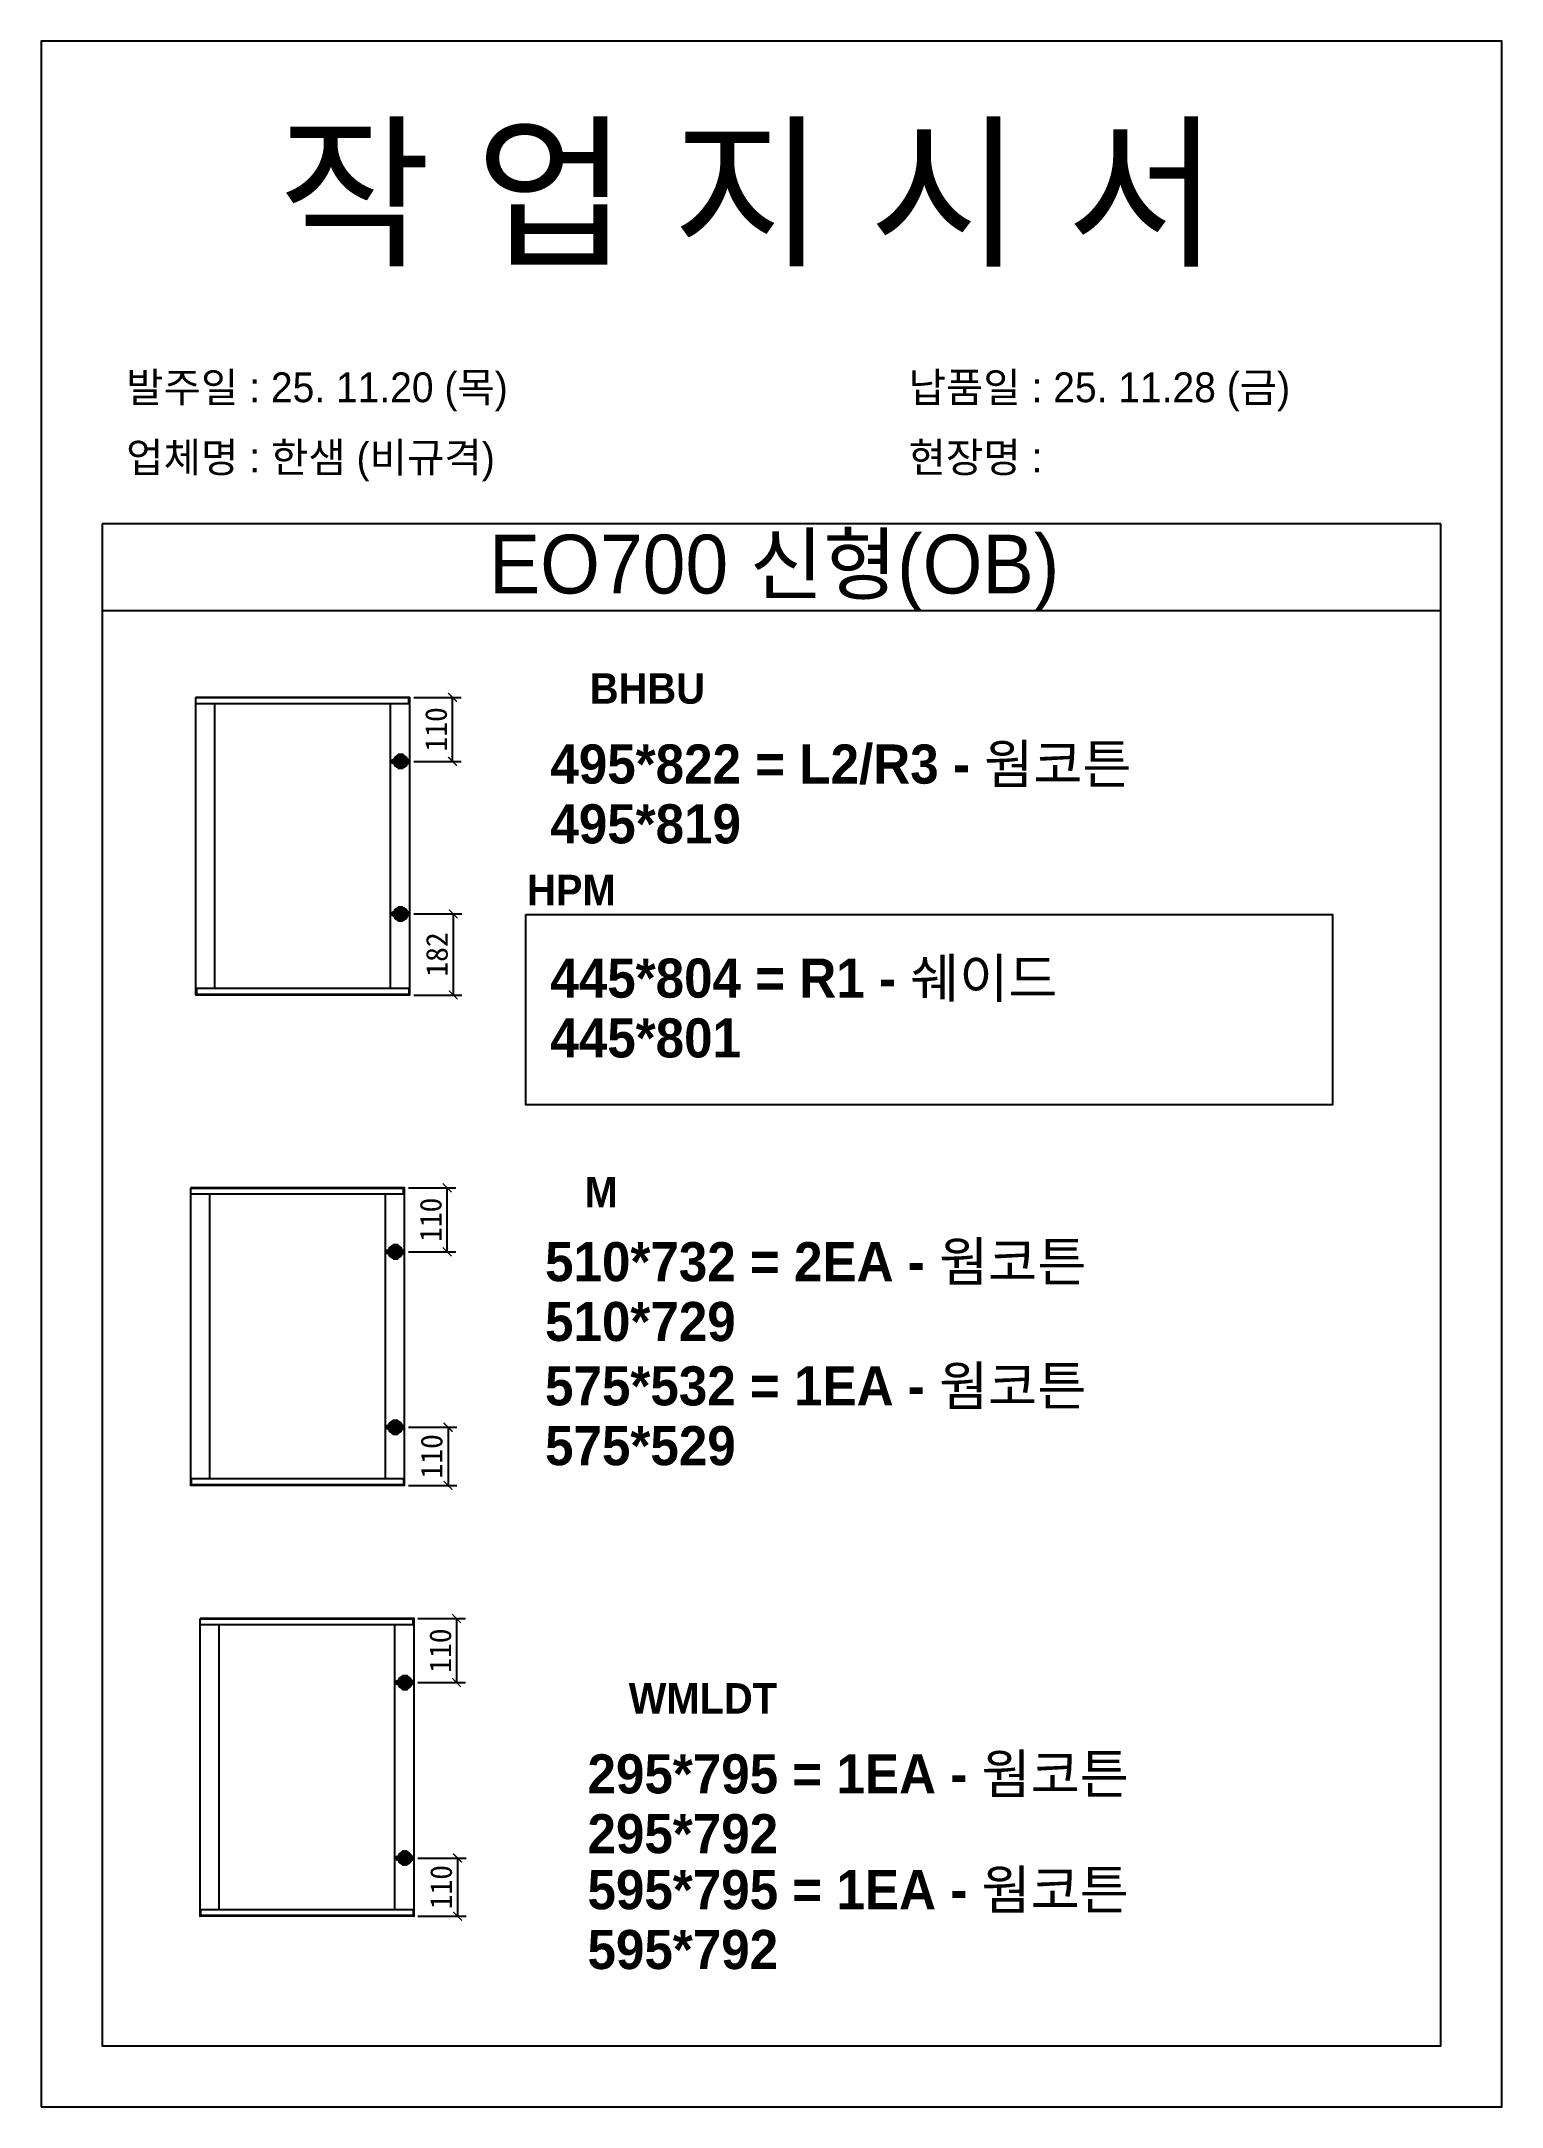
# Model space of a CAD drawing. Header units: millimetres. Extents: x -44117 to 256353, y -2095463 to 65325.
# Drawn here: x 114799 to 116479, y -490488 to -488112 of the extents above; entities that cross this region are included whole.
import ezdxf

# ---------------------------------------------------------------- set-up
doc = ezdxf.new("R2010")
doc.units = ezdxf.units.MM
doc.header["$LTSCALE"] = 10
doc.layers.add('Layer1', color=7, linetype='Continuous', lineweight=70)
doc.styles.add('MtX_Gulim', font='')
doc.styles.get('MtX_Gulim').set_extended_font_data('Gulim', bold=True)
doc.dimstyles.new('ISO-25', dxfattribs={"dimtxt": 2.5, "dimasz": 2.5, "dimexe": 1, "dimexo": 1, "dimtad": 1, "dimtxsty": 'Standard', "dimblk": 'ARCHTICK', "dimcen": 2.5, "dimadec": 0, "dimazin": 0, "dimtfac": 1, "dimtmove": 0, "dimatfit": 3, "dimfxl": 0, "dimarcsym": 0})

msp = doc.modelspace()

# ---------------------------------------------------------------- texts
at = {"linetype": 'Continuous', "style": 'MtX_Gulim'}
for s, height, p in [('BHBU', 35.049344, (115429.99017, -488874.15987)), ('HPM', 35.049344, (115357.8135, -489106.01439)), ('M', 35.04934, (115423.90787, -489453.52096)), ('WMLDT', 35.049344, (115474.76441, -490035.93639))]:
    msp.add_text(s, height=height, dxfattribs=at).set_placement(p)
at = {"attachment_point": 1}
for s, width, gutter_width, heights, insert, char_height in [('{\\fGulim|b0|i0|c129|p50;작 업 지 시 서}', 3307.3198183, 12.5, [-155.84554], (115071.78524, -488216.33491), 140), ('\\pt11;{\\fGulim|b0|i0|c129|p50;발주일 : 25. 11.20 (목)}', 3307.3198183, 12.5, [34.50412], (114896.57589, -488493.05533), 34.3), ('{\\fGulim|b0|i0|c129|p50;납품일 : 25. 11.28 (금)}', 3307.3198183, 12.5, [35.09023], (115796.55387, -488493.05533), 34.3), ('{\\fGulim|b0|i0|c129|p50;업체명 : 한샘 (비규격)}', 3307.3198183, 12.5, [36.11279], (114896.57589, -488573.71151), 34.3), ('{\\fGulim|b0|i0|c129|p50;현장명 : }', 3307.3198183, 12.5, [-38.2735], (115796.55387, -488573.71151), 34.3), ('{\\fGulim|b0|i0|c129|p50;EO700 신형(OB)}', 1597.0710432, 6.03612, [-85.06834], (115313.85614, -488679.77035), 67.6045736), ('{\\f굴림|b1|i0|c129|p50;495*822 = L2/R3 - 웜코튼}', 13607.1496112, 175, [46.36905], (115384.56635, -488921.06849), 45), ('{\\f굴림|b1|i0|c129|p50;\\C1;495*819}', 13607.1496112, 175, [-46.25], (115384.56635, -488989.87835), 45), ('{\\f굴림|b1|i0|c129|p50;445*804 = R1 - 쉐이드}', 13607.1496112, 175, [46.36905], (115384.56635, -489167.36067), 45), ('{\\f굴림|b1|i0|c129|p50;\\C1;445*801}', 13607.1496112, 175, [46.25], (115384.56635, -489236.17053), 45), ('{\\f굴림|b1|i0|c129|p50;510*732 = 2EA - 웜코튼}', 13607.1496112, 175, [-48.57143], (115378.48405, -489493.56683), 45), ('{\\f굴림|b1|i0|c129|p50;\\C1;510*729}', 13607.1496112, 175, [-46.25], (115378.48405, -489562.37669), 45), ('{\\f굴림|b1|i0|c129|p50;575*532 = 1EA - 웜코튼}', 13607.1496112, 175, [-48.57143], (115378.48405, -489636.41028), 45), ('{\\f굴림|b1|i0|c129|p50;\\C1;575*529}', 13607.1496112, 175, [46.25], (115378.48405, -489705.22014), 45), ('{\\f굴림|b1|i0|c129|p50;295*795 = 1EA - 웜코튼}', 13607.1496112, 175, [-48.57143], (115427.29153, -490082.77599), 45), ('{\\f굴림|b1|i0|c129|p50;\\C1;295*792}', 13607.1496112, 175, [-46.19048], (115427.29153, -490151.58585), 45), ('{\\f굴림|b1|i0|c129|p50;595*795 = 1EA - 웜코튼}', 13607.1496112, 175, [-48.57143], (115427.29153, -490216.03096), 45), ('{\\f굴림|b1|i0|c129|p50;\\C1;595*792}', 13607.1496112, 175, [-46.19048], (115427.29153, -490284.84082), 45)]:
    msp.add_mtext_dynamic_manual_height_columns(s, width=width, gutter_width=gutter_width, heights=heights, dxfattribs=dict(at, insert=insert, char_height=char_height))

# ---------------------------------------------------------------- blocks, each defined once
blk = doc.blocks.new('_ArchTick')
at = {"color": 0, "linetype": 'ByBlock', "const_width": 0.15}
blk.add_lwpolyline([(-0.5, -0.5), (0.5, 0.5)], dxfattribs=at)
blk = doc.blocks.new('*D4015')
at = {"color": 0, "lineweight": -2}
for p, q in [((115227.4, -488866.9), (115282, -488866.9)), ((115272, -488940.5), (115272, -488866.9)), ((115227.4, -488940.5), (115282, -488940.5))]:
    blk.add_line(p, q, dxfattribs=at)
at = {"layer": 'Defpoints', "color": 0}
for p in [(115212.4, -488866.9), (115272, -488866.9), (115212.4, -488940.5)]:
    blk.add_point(p, dxfattribs=at)
at = {"color": 0, "lineweight": -2, "xscale": 10, "yscale": 10, "zscale": 10}
for p, rotation in [((115272, -488866.9), 90), ((115272, -488940.5), 270)]:
    blk.add_blockref('_ArchTick', p, dxfattribs=dict(at, rotation=rotation))
at = {"color": 0, "insert": (115253.2, -488903.7), "char_height": 25, "attachment_point": 5, "rotation": 90}
blk.add_mtext('110', dxfattribs=at)
blk = doc.blocks.new('*D4016')
at = {"color": 0, "lineweight": -2}
for p, q in [((115227.4, -489116.1), (115282.9, -489116.1)), ((115272.9, -489116.1), (115272.9, -489209.3)), ((115227.4, -489209.3), (115282.9, -489209.3))]:
    blk.add_line(p, q, dxfattribs=at)
at = {"layer": 'Defpoints', "color": 0}
for p in [(115212.4, -489116.1), (115212.4, -489209.3), (115272.9, -489209.3)]:
    blk.add_point(p, dxfattribs=at)
at = {"color": 0, "lineweight": -2, "xscale": 10, "yscale": 10, "zscale": 10}
for p, rotation in [((115272.9, -489116.1), 90), ((115272.9, -489209.3), 270)]:
    blk.add_blockref('_ArchTick', p, dxfattribs=dict(at, rotation=rotation))
at = {"color": 0, "insert": (115254.2, -489162.7), "char_height": 25, "attachment_point": 5, "rotation": 90}
blk.add_mtext('182', dxfattribs=at)
blk = doc.blocks.new('*D4019')
at = {"color": 0, "lineweight": -2}
for p, q in [((115221.3, -489431.1), (115275.9, -489431.1)), ((115265.9, -489504.7), (115265.9, -489431.1)), ((115221.3, -489504.7), (115275.9, -489504.7))]:
    blk.add_line(p, q, dxfattribs=at)
at = {"layer": 'Defpoints', "color": 0}
for p in [(115206.3, -489431.1), (115265.9, -489431.1), (115206.3, -489504.7)]:
    blk.add_point(p, dxfattribs=at)
at = {"color": 0, "lineweight": -2, "xscale": 10, "yscale": 10, "zscale": 10}
for p, rotation in [((115265.9, -489431.1), 90), ((115265.9, -489504.7), 270)]:
    blk.add_blockref('_ArchTick', p, dxfattribs=dict(at, rotation=rotation))
at = {"color": 0, "insert": (115247.1, -489467.9), "char_height": 25, "attachment_point": 5, "rotation": 90}
blk.add_mtext('110', dxfattribs=at)
blk = doc.blocks.new('*D4020')
at = {"color": 0, "lineweight": -2}
for p, q in [((115221.3, -489706.6), (115276.9, -489706.6)), ((115266.9, -489706.6), (115266.9, -489773.5)), ((115221.3, -489773.5), (115276.9, -489773.5))]:
    blk.add_line(p, q, dxfattribs=at)
at = {"layer": 'Defpoints', "color": 0}
for p in [(115206.3, -489706.6), (115206.3, -489773.5), (115266.9, -489773.5)]:
    blk.add_point(p, dxfattribs=at)
at = {"color": 0, "lineweight": -2, "xscale": 10, "yscale": 10, "zscale": 10}
for p, rotation in [((115266.9, -489706.6), 90), ((115266.9, -489773.5), 270)]:
    blk.add_blockref('_ArchTick', p, dxfattribs=dict(at, rotation=rotation))
at = {"color": 0, "insert": (115248.1, -489740), "char_height": 25, "attachment_point": 5, "rotation": 90}
blk.add_mtext('110', dxfattribs=at)
blk = doc.blocks.new('*D4021')
at = {"color": 0, "lineweight": -2}
for p, q in [((115232.2, -489926.7), (115286.8, -489926.7)), ((115276.8, -490000.3), (115276.8, -489926.7)), ((115232.2, -490000.3), (115286.8, -490000.3))]:
    blk.add_line(p, q, dxfattribs=at)
at = {"layer": 'Defpoints', "color": 0}
for p in [(115217.2, -489926.7), (115276.8, -489926.7), (115217.2, -490000.3)]:
    blk.add_point(p, dxfattribs=at)
at = {"color": 0, "lineweight": -2, "xscale": 10, "yscale": 10, "zscale": 10}
for p, rotation in [((115276.8, -489926.7), 90), ((115276.8, -490000.3), 270)]:
    blk.add_blockref('_ArchTick', p, dxfattribs=dict(at, rotation=rotation))
at = {"color": 0, "insert": (115258.1, -489963.5), "char_height": 25, "attachment_point": 5, "rotation": 90}
blk.add_mtext('110', dxfattribs=at)
blk = doc.blocks.new('*D4022')
at = {"color": 0, "lineweight": -2}
for p, q in [((115232.2, -490202.1), (115287.8, -490202.1)), ((115277.8, -490202.1), (115277.8, -490269)), ((115232.2, -490269), (115287.8, -490269))]:
    blk.add_line(p, q, dxfattribs=at)
at = {"layer": 'Defpoints', "color": 0}
for p in [(115217.2, -490202.1), (115217.2, -490269), (115277.8, -490269)]:
    blk.add_point(p, dxfattribs=at)
at = {"color": 0, "lineweight": -2, "xscale": 10, "yscale": 10, "zscale": 10}
for p, rotation in [((115277.8, -490202.1), 90), ((115277.8, -490269), 270)]:
    blk.add_blockref('_ArchTick', p, dxfattribs=dict(at, rotation=rotation))
at = {"color": 0, "insert": (115259, -490235.6), "char_height": 25, "attachment_point": 5, "rotation": 90}
blk.add_mtext('110', dxfattribs=at)

# ---------------------------------------------------------------- dimensions: what is measured, and where the dimension line sits
for base, p1, p2, text, picture, middle in [((115271.97885, -488866.93066), (115212.36508, -488940.54714), (115212.36508, -488866.93066), '110', '*D4015', (115253.22885, -488903.7389)), ((115272.93232, -489209.30948), (115212.36508, -489116.10921), (115212.36508, -489209.30948), '182', '*D4016', (115254.18232, -489162.70935)), ((115265.89655, -489431.08042), (115206.28277, -489504.6969), (115206.28277, -489431.08042), '110', '*D4019', (115247.14655, -489467.88866)), ((115266.85002, -489773.45924), (115206.28277, -489706.57486), (115206.28277, -489773.45924), '110', '*D4020', (115248.10002, -489740.01705)), ((115276.80454, -489926.65334), (115217.19077, -490000.26982), (115217.19077, -489926.65334), '110', '*D4021', (115258.05454, -489963.46158)), ((115277.75801, -490269.03216), (115217.19077, -490202.14778), (115217.19077, -490269.03216), '110', '*D4022', (115259.00801, -490235.58997))]:
    dim = msp.add_linear_dim(base=base, p1=p1, p2=p2, angle=90, text=text, dimstyle='ISO-25', override={"dimscale": 10, "dimasz": 1, "dimexo": 1.5, "dimtxsty": 'Standard'})
    dim.commit()
    dim.dimension.update_dxf_attribs({"geometry": picture, "text_midpoint": middle})

# ---------------------------------------------------------------- linework, layer by layer
for p, q in [((116408.97864, -488667.34212), (114868.97864, -488667.34212)), ((116408.97864, -488767.34212), (114868.97864, -488767.34212)), ((114976.50242, -488867.17663), (114976.50242, -489209.06351)), ((115223.00306, -488867.61936), (114976.50242, -488867.61936)), ((115223.00306, -488874.30952), (114976.50242, -488874.30952)), ((115222.7571, -488866.93066), (114976.74838, -488866.93066)), ((114998.39302, -488873.81759), (114998.39302, -489201.93063)), ((115200.8665, -489201.93063), (115200.8665, -488874.30952)), ((115221.77325, -488874.30952), (115221.77325, -488866.93066)), ((115223.00306, -489209.06351), (115223.00306, -488867.17663)), ((115223.00306, -489201.93063), (114976.50242, -489201.93063)), ((115223.00306, -489208.62079), (114976.50242, -489208.62079)), ((115222.7571, -489209.30948), (114976.74838, -489209.30948)), ((114977.73223, -489209.30948), (114977.73223, -489201.93063)), ((115221.77325, -489201.93063), (115221.77325, -489209.30948)), ((114970.42012, -489431.32638), (114970.42012, -489773.21327)), ((115216.92076, -489431.76911), (114970.42012, -489431.76911)), ((115216.6748, -489431.08042), (114970.66608, -489431.08042)), ((115215.69095, -489438.45927), (115215.69095, -489431.08042)), ((115216.92076, -489773.21327), (115216.92076, -489431.32638)), ((115216.92076, -489438.45927), (114970.42012, -489438.45927)), ((114992.31072, -489437.96735), (114992.31072, -489766.08038)), ((115194.7842, -489766.08038), (115194.7842, -489438.45927)), ((115216.92076, -489766.08038), (114970.42012, -489766.08038)), ((115216.92076, -489772.77055), (114970.42012, -489772.77055)), ((115216.6748, -489773.45924), (114970.66608, -489773.45924)), ((114971.64992, -489773.45924), (114971.64992, -489766.08038)), ((115215.69095, -489766.08038), (115215.69095, -489773.45924)), ((114981.32811, -489926.89931), (114981.32811, -490268.78619)), ((115227.82875, -489927.34204), (114981.32811, -489927.34204)), ((115227.58279, -489926.65334), (114981.57407, -489926.65334)), ((115226.59894, -489934.0322), (115226.59894, -489926.65334)), ((115227.82875, -490268.78619), (115227.82875, -489926.89931)), ((115227.82875, -489934.0322), (114981.32811, -489934.0322)), ((115003.21871, -489933.54027), (115003.21871, -490261.65331)), ((115205.69219, -490261.65331), (115205.69219, -489934.0322)), ((115227.82875, -490261.65331), (114981.32811, -490261.65331)), ((114982.55792, -490269.03216), (114982.55792, -490261.65331)), ((115226.59894, -490261.65331), (115226.59894, -490269.03216)), ((115227.82875, -490268.34347), (114981.32811, -490268.34347)), ((115227.58279, -490269.03216), (114981.57407, -490269.03216))]:
    msp.add_line(p, q)
for points in [[(114798.97864, -490488.1724), (116478.97864, -490488.1724), (116478.97864, -488112.1724), (114798.97864, -488112.1724)], [(115356.25752, -489116.83377), (116284.22036, -489116.83377), (116284.22036, -489335.81978), (115356.25752, -489335.81978)]]:
    msp.add_lwpolyline(points, close=True)
msp.add_lwpolyline([(114868.97864, -488667.34212), (114868.97864, -490418.1724), (116408.97864, -490418.1724), (116408.97864, -488667.34212)])
for centre, start, end in [((115222.7571, -488867.17663), 0, 90), ((114976.74838, -489209.06352), 180, 270), ((115222.7571, -489209.06352), 270, 0), ((115216.6748, -489431.32638), 0, 90), ((114970.66608, -489773.21328), 180, 270), ((115216.6748, -489773.21328), 270, 0), ((115227.58279, -489926.89931), 0, 90), ((114981.57407, -490268.7862), 180, 270), ((115227.58279, -490268.7862), 270, 0)]:
    msp.add_arc(centre, 0.24596, start, end)
at = {"layer": 'Layer1'}
for p, q in [((115212.36508, -488931.48194), (115212.36508, -488949.61234)), ((115212.36508, -489125.17441), (115212.36508, -489107.04401)), ((115206.28277, -489495.6317), (115206.28277, -489513.7621)), ((115206.28277, -489715.64006), (115206.28277, -489697.50966)), ((115217.19077, -489991.20462), (115217.19077, -490009.33502)), ((115217.19077, -490211.21298), (115217.19077, -490193.08258))]:
    msp.add_line(p, q, dxfattribs=at)
for points in [[(115221.43028, -488940.54714), (115203.29987, -488940.54714)], [(115221.43028, -489116.10921), (115203.29987, -489116.10921)], [(115215.34797, -489504.6969), (115197.21757, -489504.6969)], [(115215.34797, -489706.57486), (115197.21757, -489706.57486)], [(115226.25597, -490000.26982), (115208.12556, -490000.26982)], [(115226.25597, -490202.14778), (115208.12556, -490202.14778)]]:
    msp.add_lwpolyline(points, close=True, dxfattribs=at)
for centre in [(115212.36508, -488940.54714), (115212.36508, -489116.10921), (115206.28277, -489504.6969), (115206.28277, -489706.57486), (115217.19077, -490000.26982), (115217.19077, -490202.14778)]:
    msp.add_circle(centre, 6.04347, dxfattribs=at)

msp.set_redraw_order([(e.dxf.handle, doc.entitydb.next_handle()) for e in msp.query("TEXT MTEXT ATTDEF DIMENSION ARC_DIMENSION")])  # texts and dimensions are drawn at this point

doc.saveas('drawing.dxf')
